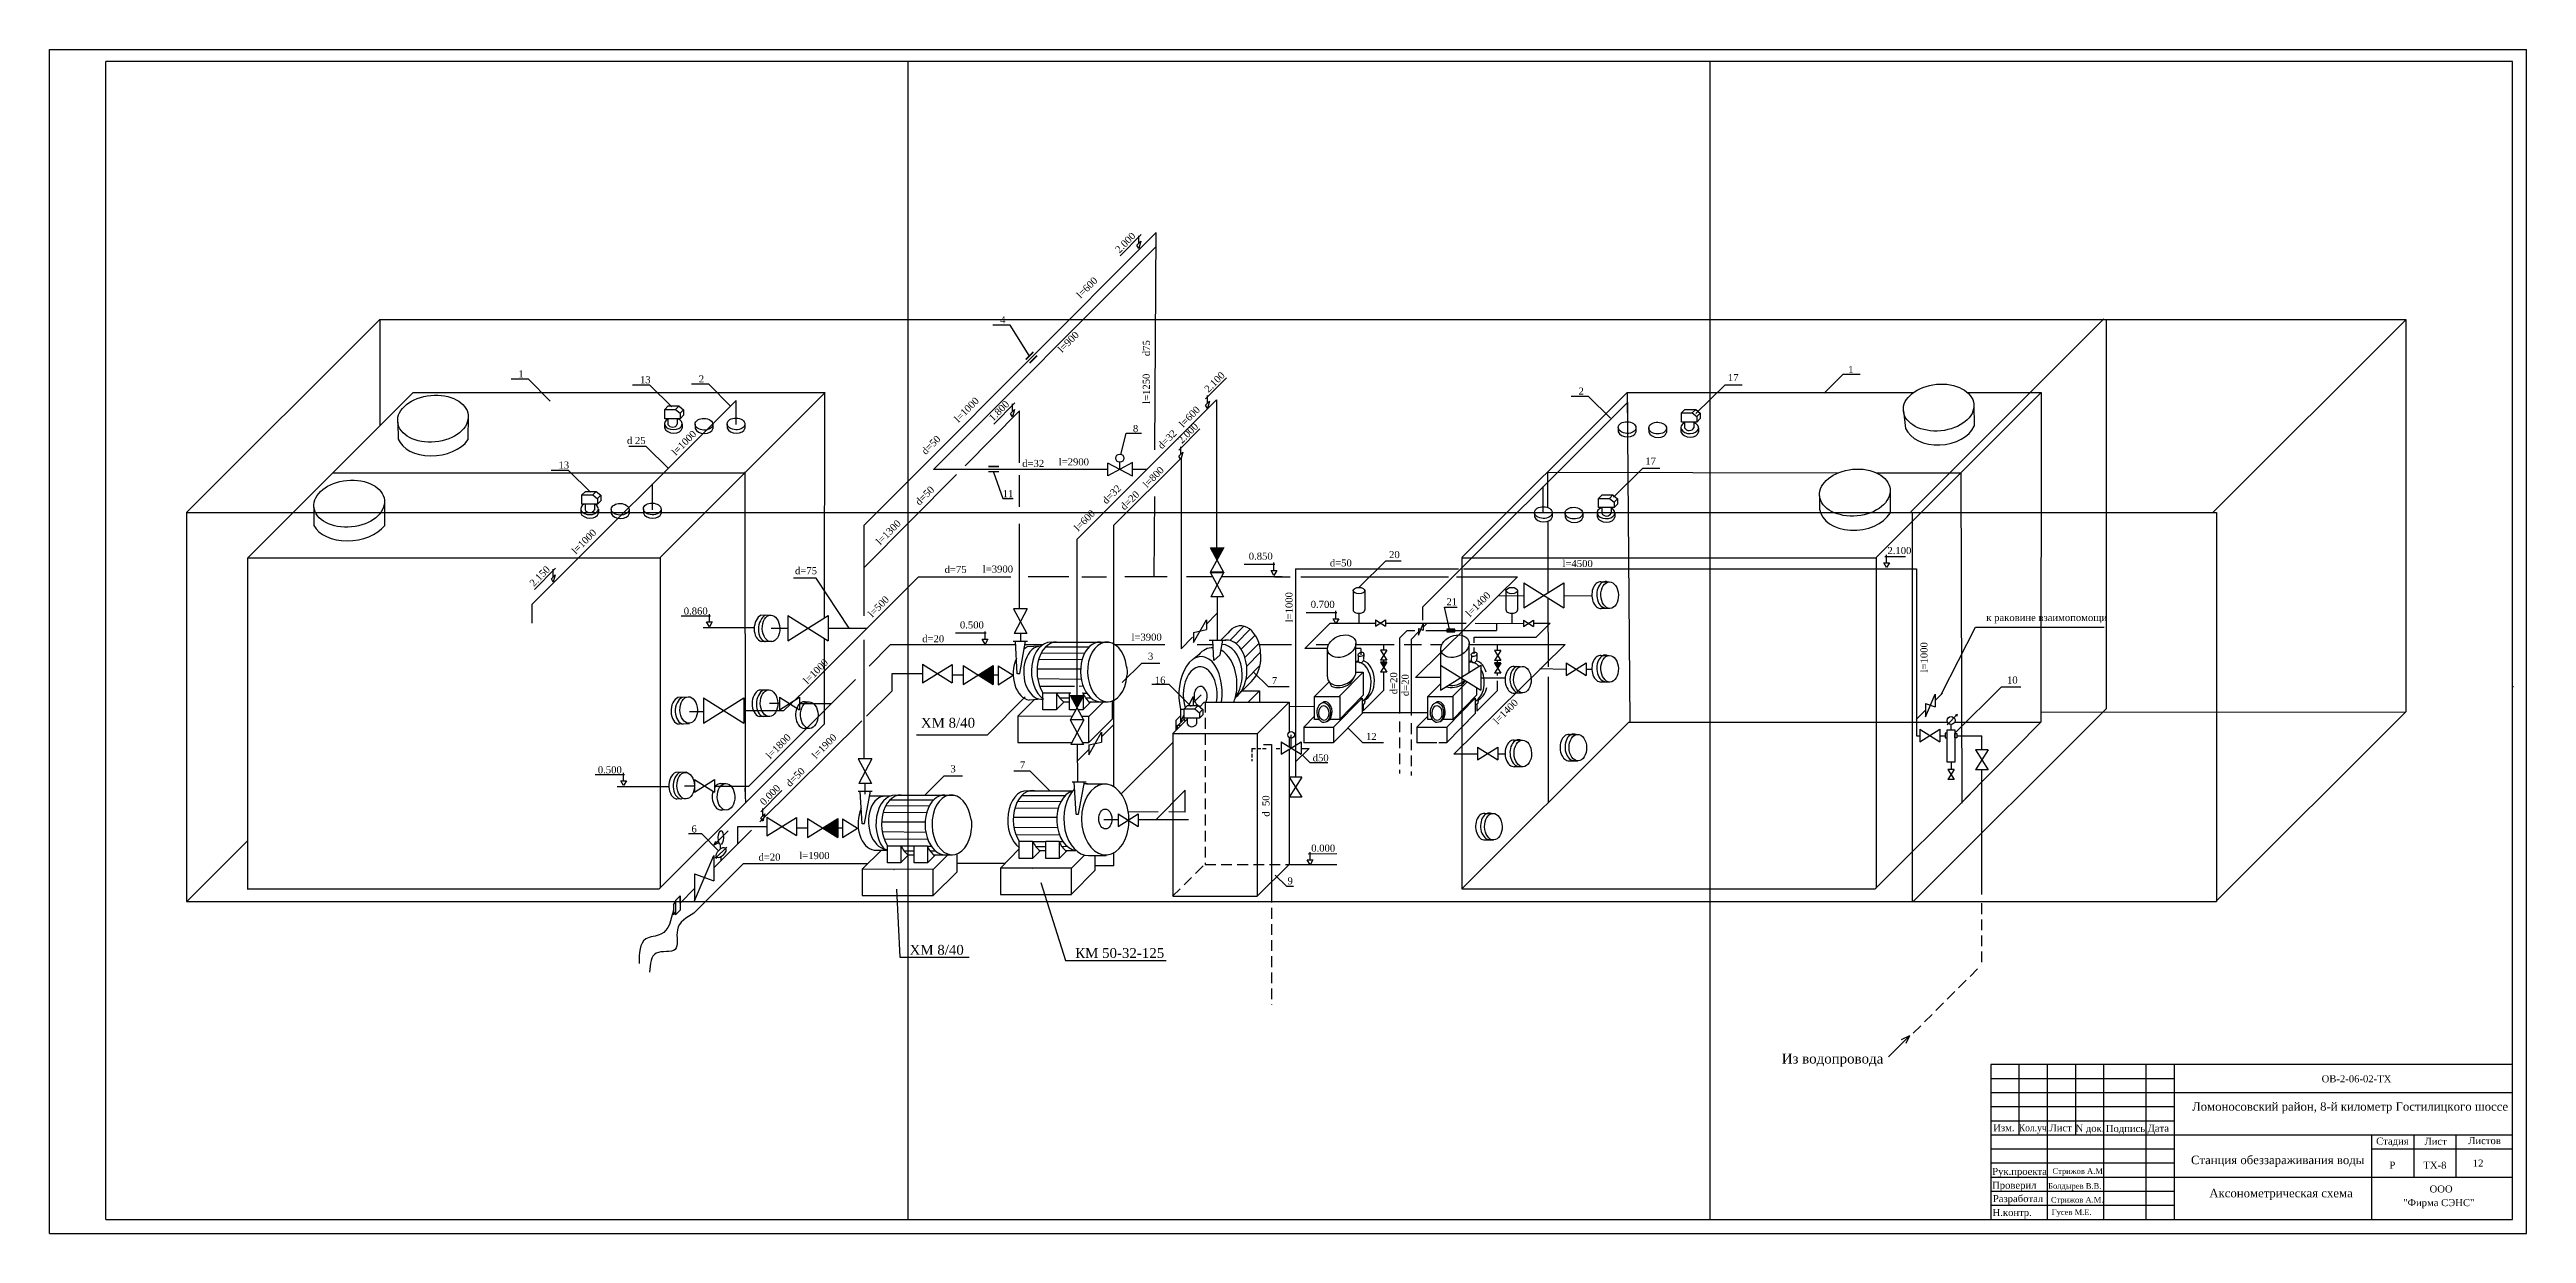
# Model space of a CAD drawing. Header units: millimetres. Extents: x 158645 to 1043550, y -60647 to 236438.
# Drawn here: x 478839 to 566689, y 86887 to 128887 of the extents above; entities that cross this region are included whole.
import ezdxf

# ---------------------------------------------------------------- set-up
doc = ezdxf.new("R2010")
doc.units = ezdxf.units.MM
doc.linetypes.add('DASHED', pattern=[19.05, 12.7, -6.35])
doc.layers.add('опорудование', color=7, linetype='Continuous')
doc.styles.add('CН', font='TIMES.TTF')
doc.styles.add('СН с наклоном', font='TIMES.TTF', dxfattribs={"oblique": 15})
doc.dimstyles.new('СИС', dxfattribs={"dimscale": 0, "dimtxt": 100, "dimasz": 150, "dimexe": 100, "dimexo": 0.625, "dimgap": 100, "dimtad": 1, "dimdsep": 46, "dimtxsty": 'CН', "dimblk": 'OBLIQUE', "dimcen": 2.5, "dimclrd": 3, "dimclre": 3, "dimclrt": 7, "dimadec": 0, "dimazin": 0, "dimtm": 1e-09, "dimtfac": 1, "dimtmove": 0, "dimatfit": 3, "dimldrblk": 'NONE', "dimfxl": 0, "dimtolj": 1, "dimtzin": 0, "dimarcsym": 0})

msp = doc.modelspace()

# ---------------------------------------------------------------- texts
at = {"layer": 'опорудование', "color": 7, "ltscale": 80, "style": 'CН'}
for s, rotation, p in [('2.000', 45.35493435, (516786.021, 121647.682)), ('l=600', 45.35493435, (515412.457, 120039.394)), ('l=900', 45.35493435, (514750.031, 118111.951)), ('d75', 90.41991294, (517868.811, 118009.809)), ('l=1250', 90.41991294, (517868.811, 116316.274)), ('2.100', 45.35493435, (519949.816, 116703.512)), ('l=1000', 45.35493435, (511074.693, 115639.879)), ('1.800', 45.35493435, (512304.998, 115678.32)), ('l=600', 45.35493435, (519045.76, 115457.188)), ('l=1000', 45.35493435, (501051.48, 114463.437)), ('d=50', 44.97399577, (509915.001, 114495.304)), ('d=32', 44.97399577, (518291.608, 114696.323)), ('2.000', 45.35493435, (519005.309, 114888.439)), ('d=50', 44.97399577, (509690.258, 112699.097)), ('d=32', 44.97399577, (516321.113, 112743.246)), ('l=800', 45.35493435, (517767.1, 113315.721)), ('l=600', 45.35493435, (515323.032, 111778.272)), ('d=20', 44.97399577, (516965.295, 112528.722)), ('l=1000', 45.35493435, (497505.027, 110963.185)), ('l=1300', 45.35493435, (508303.284, 111290.245)), ('2.150', 45.35493435, (496016.74, 109815.563)), ('l=500', 45.35493435, (508018.362, 108724.434)), ('l=1000', 90.41991294, (522929.542, 108567.843)), ('l=1400', 45.35493435, (529218.721, 108738.459)), ('l=1000', 45.35493435, (505722.636, 106356.263)), ('l=1000', 90.41991294, (545451, 106791.072)), ('d=20', 90.41991294, (526641.058, 106017.316)), ('d=20', 90.41991294, (527050.803, 105949.091)), ('l=1400', 45.35493435, (530193.991, 104929.6)), ('l=1800', 45.35493435, (504400.284, 103699.286)), ('l=1900', 45.35493435, (506027.503, 103699.286)), ('0.000', 45.35493435, (504184.72, 102058.326)), ('d=50', 44.97399577, (505099.468, 102713.951)), ('d  50', 90.41991294, (522109.066, 101673.565))]:
    msp.add_text(s, height=250, rotation=rotation, dxfattribs=at).set_placement(p)
for s, height, p in [('4', 250, (512556.228, 119176.302)), ('1', 250, (495469.113, 117256.799)), ('13', 250, (499779.246, 117048.697)), ('2', 250, (501866.655, 117077.271)), ('2', 250, (533069.039, 116645.723)), ('17', 250, (538364.335, 117123.917)), ('1', 250, (542633.314, 117408.801)), ('d 25', 250, (499319.455, 114891.957)), ('8', 250, (517264.834, 115314.947)), ('13', 250, (496891.131, 114020.747)), ('d=32', 250, (513336.601, 114080.049)), ('l=2900', 250, (514632.705, 114135.329)), ('17', 250, (535439.006, 114163.416)), ('11', 250, (512642.935, 113006.806)), ('0.850', 250, (521371.849, 110788.907)), ('d=50', 250, (524247.81, 110550.709)), ('20', 250, (526349.004, 110844.203)), ('l=4500', 250, (532500.596, 110527.851)), ('2.100', 250, (544024.87, 110988.881)), ('d=75', 250, (505279.618, 110274.341)), ('d=75', 250, (510585.667, 110317.532)), ('l=3900', 250, (511939.202, 110331.689)), ('0.860', 250, (501332.826, 108843.127)), ('0.700', 250, (523570.301, 109080.771)), ('21', 250, (528382.443, 109173.499)), ('d=20', 250, (509789.759, 107859.612)), ('0.500', 250, (511127.757, 108351.489)), ('l=3900', 250, (517212.904, 107917.724)), ('к раковине взаимопомощи', 250, (547531.298, 108611.912)), ('3', 250, (517797.064, 107239.261)), ('16', 250, (518040.932, 106390.661)), ('7', 250, (522190.936, 106376.561)), ('10', 250, (548265.038, 106396.591)), ('ХМ 8/40 ', 350, (509742.266, 104828.807)), ('12', 250, (525529.861, 104394.456)), ('d50', 250, (523639.385, 103636.157)), ('0.500', 250, (498285.913, 103211.374)), ('3', 250, (510789.879, 103247.673)), ('7', 250, (513255.602, 103384.568)), ('6', 250, (501606.762, 101111.224)), ('d=20', 250, (503983.172, 100113.457)), ('l=1900', 250, (505431.676, 100167.129)), ('0.000', 250, (523588.139, 100431.959)), ('9', 250, (522747.218, 99270.376)), ('ХМ 8/40 ', 350, (509341.686, 96774.205)), ('КМ 50-32-125 ', 350, (515216.083, 96661.429)), ('Из водопровода', 350, (540277.182, 92915.738))]:
    msp.add_text(s, height=height, dxfattribs=at).set_placement(p)
at = {"layer": 'опорудование'}
for s, height, style, p in [('ОВ-2-06-02-ТХ', 250, 'CН', (559423.671, 92249.812)), ('Ломоносовский район, 8-й километр Гостилицкого шоссе', 300, 'СН с наклоном', (554827.803, 91240.74)), ('Изм.', 250, 'CН', (547777.837, 90513.114)), ('Лист', 250, 'CН', (549772.577, 90510.794)), ('N док.', 250, 'CН', (550695.314, 90494.442)), ('Подпись', 250, 'CН', (551768.412, 90487.457)), ('Дата', 250, 'CН', (553251.685, 90497.532)), ('Cтанция обеззараживания воды', 300, 'CН', (554791.042, 89346.391)), ('Стадия', 250, 'CН', (561358.148, 90040.026)), ('Лист', 250, 'CН', (563072.469, 90032.447)), ('Листов', 250, 'CН', (564623.556, 90056.128)), ('Рук.проекта', 250, 'CН', (547739.822, 88965.209)), ('Стрижов А.М.', 200, 'CН', (549878.29, 89001.656)), ('Р', 250, 'CН', (561828.828, 89185.189)), ('ТХ-8', 250, 'CН', (563034.164, 89185.189)), ('12', 250, 'CН', (564784.853, 89259.078)), ('Проверил', 250, 'CН', (547735.548, 88473.251)), ('Разработал', 250, 'CН', (547762.902, 87999.509)), ('Болдырев В.В.', 200, 'CН', (549723.283, 88473.251)), ('Стрижов А.М.', 200, 'CН', (549823.582, 87981.288)), ('Аксонометрическая схема', 300, 'CН', (555440.411, 88168.567)), ('"Фирма СЭНС"', 250, 'CН', (562318.819, 87856.239)), ('ООО', 250, 'CН', (563252.861, 88341.331)), ('Н.контр.', 250, 'CН', (547753.784, 87507.546)), ('Гусев М.Е.', 200, 'CН', (549850.936, 87543.987))]:
    msp.add_text(s, height=height, dxfattribs=dict(at, style=style)).set_placement(p)
at = {"layer": 'опорудование', "style": 'CН', "width": 0.9}
msp.add_text('Кол.уч.', height=250, dxfattribs=at).set_placement((548682.348, 90513.114))

# ---------------------------------------------------------------- blocks, each defined once
blk = doc.blocks.new('_None')
blk = doc.blocks.new('_Oblique')
at = {"color": 0, "lineweight": -2}
blk.add_line((-0.5, -0.5), (0.5, 0.5), dxfattribs=at)

# ---------------------------------------------------------------- hatches: boundary and pattern name
at = {"layer": 'опорудование', "ltscale": 80}
for color, points in [(7, [(513751.603, 118137.24), (513713.991, 118175.23), (513444.891, 117908.81), (513482.503, 117870.82)]), (7, [(513883.328, 118009.753), (513845.717, 118047.742), (513576.616, 117781.322), (513614.228, 117743.332)]), (7, [(512131.973, 114124.534), (512131.728, 114071.075), (512510.399, 114069.345), (512510.644, 114122.803)]), (7, [(512135.049, 113941.244), (512134.804, 113887.786), (512513.475, 113886.055), (512513.72, 113939.513)]), (7, [(520485.466, 111224.063), (520003.376, 111224.063), (520242.974, 110779.168)]), (7, [(511773.904, 106699.715), (512309.404, 106364.393), (512309.404, 107035.037)]), (40, [(526271.827, 107150.785), (526048.279, 107150.785), (526160.053, 106972.285)]), (40, [(530308.025, 107136.071), (530084.477, 107136.071), (530196.251, 106957.571)]), (7, [(515517.465, 105984.819), (515035.375, 105984.819), (515274.973, 105539.924)]), (7, [(506258.096, 101273.107), (506793.596, 100937.785), (506793.596, 101608.429)])]:
    msp.add_hatch(color=color, dxfattribs=at).paths.add_polyline_path(points)
h = msp.add_hatch(color=7, dxfattribs=at)
h.paths.add_polyline_path([(528396.283, 108322.395), (528396.283, 108300.398), (528679.247, 108300.398), (528679.247, 108322.395)])
h.paths.add_polyline_path([(528393.125, 108250.145), (528393.125, 108228.149), (528676.09, 108228.149), (528676.09, 108250.145)])
h = msp.add_hatch(color=7, dxfattribs=at)
h.paths.add_polyline_path([(511918.295, 106790.13), (511773.904, 106699.715), (512309.404, 106364.393), (512309.404, 106790.13)])
h.paths.add_polyline_path([(512309.404, 106790.13), (512309.404, 107035.037), (511918.295, 106790.13)])
h = msp.add_hatch(color=7, dxfattribs=at)
h.paths.add_polyline_path([(506402.487, 101363.522), (506258.096, 101273.107), (506793.596, 100937.785), (506793.596, 101363.522)])
h.paths.add_polyline_path([(506793.596, 101363.522), (506793.596, 101608.429), (506402.487, 101363.522)])

# ---------------------------------------------------------------- linework, layer by layer
at = {"layer": 'Defpoints', "color": 2}
for p, q in [((509289.262, 87387.163), (509289.262, 128461.57)), ((509289.262, 87387.163), (509289.262, 128461.57)), ((537739.262, 87387.163), (537739.262, 128461.57)), ((537739.262, 87387.163), (537739.262, 128461.57))]:
    msp.add_line(p, q, dxfattribs=at)
at = {"layer": 'опорудование'}
for p, q in [((478839.262, 128887.163), (566689.262, 128887.163)), ((478839.262, 86887.163), (478839.262, 128887.163)), ((566189.262, 128461.57), (480839.262, 128461.57)), ((480839.262, 87387.163), (480839.262, 128461.57)), ((480839.262, 87387.163), (480839.262, 128461.57)), ((566189.262, 87387.163), (566189.262, 128461.57)), ((566689.262, 86887.163), (566689.262, 128887.163)), ((547689.262, 92887.163), (547689.262, 87387.163)), ((566189.262, 92887.163), (547689.262, 92887.163)), ((547689.262, 92387.163), (554189.262, 92387.163)), ((548689.262, 92887.163), (548689.262, 90387.163)), ((549689.262, 92887.163), (549689.262, 87387.163)), ((550689.262, 92887.163), (550689.262, 90387.163)), ((551689.262, 92887.163), (551689.262, 87387.163)), ((553189.262, 92887.163), (553189.262, 87387.163)), ((554189.262, 92887.163), (554189.262, 87387.163)), ((547689.262, 91887.163), (566189.262, 91887.163)), ((547689.262, 91387.163), (554189.262, 91387.163)), ((547689.262, 90887.163), (554189.262, 90887.163)), ((547689.262, 90387.163), (566189.262, 90387.163)), ((547689.262, 89887.163), (554189.262, 89887.163)), ((561189.262, 90387.163), (561189.262, 87387.163)), ((561189.262, 89887.163), (566189.262, 89887.163)), ((562689.262, 90387.163), (562689.262, 88887.163)), ((564189.262, 90387.163), (564189.262, 88887.163)), ((547689.262, 89387.163), (554189.262, 89387.163)), ((547689.262, 88887.163), (566189.262, 88887.163)), ((547689.262, 88387.163), (554189.262, 88387.163)), ((547689.262, 87887.163), (554189.262, 87887.163)), ((480839.262, 87387.163), (566189.262, 87387.163)), ((478839.262, 86887.163), (566689.262, 86887.163))]:
    msp.add_line(p, q, dxfattribs=at)
at = {"layer": 'опорудование', "color": 1, "ltscale": 80}
for p, q in [((513470.066, 117762.405), (518083.437, 122398.952)), ((518044.502, 114686.741), (518083.437, 122398.952)), ((509905.858, 114193.499), (513491.825, 117785.017)), ((503187.978, 116436.583), (495943.123, 109199.209)), ((503187.978, 115590.822), (503187.978, 116436.583)), ((511311.875, 114121.124), (513244.017, 116069.137)), ((513244.017, 114222.995), (513244.017, 116069.137)), ((534817.699, 116375.296), (527539.586, 109104.698)), ((534817.699, 115447.135), (534817.699, 116375.296)), ((500223.215, 112554.105), (500223.215, 113474.881)), ((507728.21, 112012.48), (509905.858, 114193.499)), ((507734.728, 110514.596), (511002.081, 113808.786)), ((513244.017, 112664.128), (513244.017, 113787.788)), ((531819.678, 112459.594), (531819.678, 113380.371)), ((518021.799, 110189.899), (518036.158, 113033.988)), ((507728.21, 108799.431), (507728.21, 112012.48)), ((513244.017, 109041.424), (513244.017, 112064.808)), ((505554.371, 106082.56), (509663.422, 110186.524)), ((509663.422, 110186.524), (512934.514, 110186.524)), ((509666.39, 110186.524), (510053.32, 110186.524)), ((513543.181, 110187.85), (514991.512, 110187.85)), ((515454.867, 110180.849), (516325.383, 110180.849)), ((516976.422, 110187.85), (518483.466, 110187.85)), ((519161.927, 110187.85), (520088.822, 110187.85)), ((520405.897, 110187.85), (521180.682, 110187.85)), ((520763.181, 110187.85), (522556.475, 110187.85)), ((522290.226, 110186.524), (522845.628, 110186.524)), ((523032.594, 110462.155), (528806.666, 110462.155)), ((523032.594, 110462.155), (523032.594, 103075.1)), ((523224.385, 110186.524), (528453.479, 110186.524)), ((528744.004, 110186.524), (530899.16, 110186.524)), ((528991.964, 110462.155), (545050.837, 110462.155)), ((530228.275, 109522.305), (530899.16, 110186.524)), ((545050.837, 110462.155), (545050.837, 104545.616)), ((495943.123, 109199.209), (495943.123, 108536.954)), ((527539.586, 109104.698), (527539.094, 108646.451)), ((529140.248, 108445.09), (530276.692, 109569.132)), ((530228.275, 109522.305), (531130.331, 109512.988)), ((532552.967, 109522.997), (533539.856, 109503.206)), ((504436.488, 108358.434), (505027.051, 108358.434)), ((505739.945, 108358.434), (505742.157, 108358.434)), ((506455.051, 108358.434), (507836.77, 108358.434)), ((513276.123, 108170.026), (513271.274, 107896.276)), ((527281.556, 106604.866), (529140.248, 108445.09)), ((529300.592, 108603.84), (529300.592, 108603.84)), ((507728.21, 103737.675), (507728.21, 107949.62)), ((507906.748, 107017.81), (508671.369, 107781.616)), ((508671.369, 107781.616), (513102.65, 107781.616)), ((513438.08, 107781.616), (514075.497, 107781.616)), ((516588.487, 107781.616), (518393.292, 107781.616)), ((519545.514, 107781.616), (520100.778, 107781.616)), ((521745.141, 107781.616), (522886.676, 107781.616)), ((523768.058, 107781.616), (524207.173, 107781.616)), ((525172.661, 107781.616), (526525.19, 107781.616)), ((526886.79, 107781.616), (527496.962, 107781.616)), ((527813.366, 107781.616), (528223.912, 107781.616)), ((528647.012, 103894.082), (532590.057, 107781.616)), ((529189.399, 107781.616), (532590.057, 107781.616)), ((503627.807, 102743.43), (507426.998, 106538.571)), ((508725.488, 106136.887), (508725.488, 106750.246)), ((508725.488, 106750.246), (509798.263, 106750.246)), ((510852.228, 106699.715), (511240.793, 106699.715)), ((512309.404, 106699.715), (512480.116, 106699.715)), ((528174.608, 106604.866), (527281.556, 106604.866)), ((529602.09, 106600.272), (530459.136, 106600.272)), ((532631.164, 106899.648), (531698.01, 106916.033)), ((533002.414, 106898.892), (532974.007, 106898.95)), ((533541.406, 106897.795), (533345.164, 106898.194)), ((503489.491, 105440.995), (504888.223, 105440.995)), ((504724.731, 105683.848), (504376.622, 105683.848)), ((504888.223, 105440.995), (505562.684, 106089.411)), ((506560.957, 105672.096), (505433.612, 105671.302)), ((507818.135, 105238.504), (508725.488, 106136.887)), ((501536.304, 105398.962), (502037.169, 105398.962)), ((504026.559, 101484.417), (507651.847, 105073.861)), ((545050.837, 104545.616), (545174.475, 104545.616)), ((545174.475, 104773.109), (545174.475, 104326.012)), ((545174.475, 104326.012), (545888.475, 104773.109)), ((545174.475, 104773.109), (545888.475, 104326.012)), ((545888.475, 104773.109), (545888.475, 104326.012)), ((545891.912, 104545.616), (546072.895, 104545.616)), ((546140.749, 104931.959), (546502.686, 105293.528)), ((546146.415, 104545.616), (546146.692, 104545.616)), ((546146.415, 104545.616), (546146.692, 104545.616)), ((546282.152, 104762.48), (546282.152, 104943.264)), ((546416.949, 104545.616), (546417.861, 104545.616)), ((546502.686, 105293.528), (546423.527, 105259.626)), ((546497.048, 105293.528), (546480.077, 105225.725)), ((546491.382, 104545.616), (547372.8, 104545.616)), ((547372.8, 104056.81), (547372.8, 104545.616)), ((521892.852, 104238.613), (522178.636, 104238.613)), ((522178.636, 104238.613), (522178.636, 99004.914)), ((523510.014, 104089.619), (523044.834, 103624.917)), ((523243.368, 104089.619), (523510.014, 104089.619)), ((529490.142, 103894.082), (528647.012, 103894.082)), ((529879.472, 103894.082), (529814.812, 103894.082)), ((530462.997, 103894.082), (530204.142, 103894.082)), ((547149.312, 104044.494), (547596.409, 103330.494)), ((547596.409, 104044.494), (547149.312, 103330.494)), ((547596.409, 104044.494), (547149.312, 104044.494)), ((507760.315, 102854.336), (507755.466, 102469.668)), ((546395.878, 103349.994), (546172.329, 103349.994)), ((546395.878, 103349.994), (546172.329, 102992.994)), ((546172.329, 103349.994), (546395.878, 102992.994)), ((546395.878, 102992.994), (546172.329, 102992.994)), ((546284.28, 103598.256), (546284.28, 103344.423)), ((547596.409, 103330.494), (547149.312, 103330.494)), ((547361.219, 103319.569), (547361.219, 98906.541)), ((501711.37, 102756.258), (501363.261, 102756.258)), ((503627.807, 102743.43), (502420.251, 102743.713)), ((502635.554, 100094.192), (503734.84, 101192.862)), ((503248.856, 101323.638), (504282.455, 101323.638)), ((503248.856, 100716.95), (503248.856, 101323.638)), ((505336.421, 101273.107), (505724.985, 101273.107)), ((506793.596, 101273.107), (506964.308, 101273.107)), ((502395.256, 99854.349), (502714.509, 100173.273)), ((500965.143, 98559.379), (501045.505, 98639.658)), ((500965.143, 98559.379), (500965.807, 98195.502)), ((501045.505, 98701.659), (501211.377, 98867.359)), ((501045.505, 98701.659), (501045.505, 98187.909)), ((501211.377, 98608.902), (501712.414, 99126.833)), ((501211.377, 98608.902), (501211.377, 98868.323)), ((501211.377, 98867.359), (501211.377, 98353.609)), ((500965.807, 98195.502), (501045.504, 98275.117)), ((501043.887, 98186.293), (501211.377, 98353.609))]:
    msp.add_line(p, q, dxfattribs=at)
at = {"layer": 'опорудование', "color": 7, "ltscale": 80}
for p, q in [((516814.207, 121566.257), (517558.533, 122319.862)), ((517476.314, 122002.65), (517476.314, 122283.006)), ((517547.756, 122087.823), (517408.505, 121947.067)), ((517476.314, 121829.826), (517408.505, 121947.067)), ((517547.756, 122087.823), (517476.314, 121829.826)), ((519832.982, 116491.706), (520577.308, 117245.312)), ((485858.381, 110847.036), (491736.357, 116718.943)), ((491734.766, 116717.353), (506348.896, 116717.353)), ((491736.357, 116721.776), (491736.356, 116717.353)), ((500484.512, 110859.024), (506348.896, 116717.353)), ((500662.152, 116119.227), (500785.417, 116242.873)), ((500782.715, 116240.174), (500785.417, 116242.873)), ((501043.188, 116119.227), (501167.206, 116242.873)), ((501043.188, 116119.227), (501209.135, 115986.345)), ((501165.437, 116237.949), (501329.697, 116106.417)), ((501208.811, 115988.268), (501328.245, 116107.579)), ((506319.802, 116704.215), (506315.732, 108718.983)), ((512333.184, 115596.895), (513077.51, 116350.5)), ((513066.732, 116118.461), (512927.482, 115977.705)), ((512995.291, 115860.464), (512927.482, 115977.705)), ((512995.291, 116033.288), (512995.291, 116313.644)), ((513066.732, 116118.461), (512995.291, 115860.464)), ((519976.521, 116413.869), (519837.271, 116273.112)), ((519905.079, 116155.872), (519837.271, 116273.112)), ((519905.079, 116328.696), (519905.079, 116609.052)), ((519976.521, 116413.869), (519905.079, 116155.872)), ((528930.478, 110862.579), (534791.303, 116717.353)), ((534791.099, 116717.835), (534884.325, 105029.756)), ((534791.303, 116717.353), (544942.765, 116717.353)), ((536720.937, 115999.064), (536844.202, 116122.709)), ((536841.499, 116120.01), (536844.202, 116122.709)), ((537101.972, 115999.064), (537225.99, 116122.709)), ((537101.972, 115999.064), (537267.919, 115866.181)), ((537224.221, 116117.785), (537388.482, 115986.253)), ((537267.595, 115868.105), (537387.03, 115987.416)), ((543618.095, 110859.024), (549482.479, 116717.353)), ((544590.824, 116065.26), (544669.216, 115437.479)), ((546870.069, 116717.353), (549482.479, 116717.353)), ((547091.606, 116307.913), (547099.784, 115522.931)), ((549482.234, 116717.503), (549469.668, 105029.849)), ((491188.798, 115672.05), (491205.718, 115068.626)), ((493689.58, 115914.703), (493676.701, 115038.57)), ((500648.966, 115619.213), (500648.966, 115461.049)), ((500771.991, 115791.371), (500771.991, 115589.162)), ((501105.211, 115791.371), (501105.211, 115592.264)), ((501208.886, 115791.006), (501329.697, 115914.652)), ((501276.861, 115601.941), (501277.581, 115452.157)), ((501734.82, 115601.284), (501734.82, 115443.12)), ((502362.714, 115584.012), (502363.435, 115434.228)), ((502871.37, 115613.689), (502871.37, 115455.525)), ((503499.265, 115596.417), (503499.985, 115446.633)), ((518888.475, 114676.634), (519632.801, 115430.239)), ((534476.16, 115484.236), (534476.16, 115326.072)), ((535104.055, 115466.965), (535104.775, 115317.181)), ((535562.014, 115466.307), (535562.014, 115308.143)), ((536189.908, 115449.036), (536190.629, 115299.252)), ((536698.564, 115478.712), (536698.564, 115320.548)), ((536830.775, 115671.207), (536830.775, 115468.999)), ((537163.995, 115671.207), (537163.995, 115472.101)), ((537267.67, 115670.843), (537388.482, 115794.488)), ((537326.459, 115461.441), (537327.179, 115311.657)), ((517243.634, 114239.361), (516369.117, 113765.354)), ((516369.117, 113765.354), (516369.117, 114214.041)), ((517243.634, 113757.271), (516369.117, 114214.041)), ((516799.56, 113996.688), (516799.56, 114245.754)), ((517243.634, 113757.271), (517243.634, 114239.361)), ((519032.014, 114598.797), (518892.764, 114458.04)), ((518960.572, 114340.799), (518892.764, 114458.04)), ((518960.572, 114513.624), (518960.572, 114793.979)), ((519032.014, 114598.797), (518960.572, 114340.799)), ((488883.829, 113872.644), (503516.919, 113872.644)), ((503499.143, 113909.3), (503508.644, 102422.977)), ((531971.148, 113892.964), (531973.945, 112637.873)), ((531971.148, 113892.964), (542281.912, 113872.644)), ((543632.149, 113872.644), (546632.808, 113872.644)), ((546632.808, 113872.644), (546659.197, 102150.99)), ((488218.369, 112656.043), (488218.985, 112001.364)), ((490719.151, 112898.697), (490714.65, 111994.677)), ((497678.537, 112603.206), (497678.537, 112445.042)), ((497721.854, 113085.721), (497845.118, 113209.367)), ((497831.692, 112757.865), (497831.692, 112554.702)), ((497842.416, 113206.668), (497845.118, 113209.367)), ((498102.889, 113085.721), (498226.907, 113209.367)), ((498102.889, 113085.721), (498268.836, 112952.839)), ((498164.912, 112757.865), (498164.912, 112548.103)), ((498225.138, 113204.443), (498389.399, 113072.911)), ((498268.512, 112954.762), (498387.946, 113074.073)), ((498268.587, 112757.5), (498389.399, 112881.146)), ((498306.431, 112585.935), (498307.152, 112436.15)), ((498764.391, 112585.277), (498764.391, 112427.113)), ((499392.285, 112568.006), (499393.006, 112418.221)), ((499900.941, 112597.682), (499900.941, 112439.518)), ((500528.835, 112580.411), (500529.556, 112430.627)), ((531505.731, 112468.23), (531505.731, 112310.066)), ((532133.625, 112450.958), (532134.346, 112301.174)), ((532591.585, 112450.301), (532591.585, 112292.137)), ((533728.135, 112462.706), (533728.135, 112304.542)), ((533780.638, 112965.558), (533903.903, 113089.203)), ((533890.477, 112637.701), (533890.477, 112434.539)), ((533901.201, 113086.504), (533903.903, 113089.203)), ((534161.674, 112965.558), (534285.691, 113089.203)), ((534161.674, 112965.558), (534327.62, 112832.676)), ((534223.696, 112637.701), (534223.696, 112427.939)), ((534283.922, 113084.279), (534448.183, 112952.747)), ((534327.296, 112834.599), (534446.731, 112953.91)), ((534327.371, 112637.337), (534448.183, 112760.982)), ((541620.395, 113049.253), (541620.395, 112575.961)), ((544121.177, 113291.907), (544116.136, 112444.575)), ((531975.035, 112148.78), (531980.689, 109611.742)), ((533219.479, 112433.029), (533220.2, 112283.245)), ((534356.029, 112445.434), (534356.75, 112295.65)), ((485858.381, 110859.024), (485858.381, 99135.182)), ((485858.381, 110859.024), (500491.471, 110859.024)), ((500491.471, 110859.024), (500491.471, 99135.182)), ((520485.466, 111224.063), (520000.468, 110334.247)), ((520003.376, 111224.063), (520486.877, 110326.28)), ((528927.702, 110859.024), (528927.702, 99110.417)), ((528927.702, 110859.024), (543625.054, 110859.024)), ((543625.054, 110859.024), (543625.054, 99135.182)), ((543927.28, 110904.779), (544669.276, 110904.779)), ((543992.649, 110682.025), (543992.649, 110962.38)), ((496044.926, 109734.138), (496789.252, 110487.743)), ((496778.475, 110255.704), (496639.224, 110114.947)), ((496707.033, 109997.707), (496639.224, 110114.947)), ((496707.033, 110170.531), (496707.033, 110450.887)), ((496778.475, 110255.704), (496707.033, 109997.707)), ((520486.877, 110342.89), (520004.787, 110342.89)), ((520004.787, 110342.89), (520478.793, 109468.374)), ((520486.877, 110326.28), (520004.787, 110326.28)), ((520486.877, 110342.89), (520030.106, 109468.374)), ((521214.968, 110626.183), (522302.489, 110626.183)), ((522266.044, 110230.605), (522166.087, 110403.429)), ((522166.087, 110403.429), (522366.001, 110403.429)), ((522266.044, 110403.429), (522266.044, 110683.785)), ((522366.001, 110403.429), (522266.044, 110230.605)), ((531124.967, 109970.094), (531124.967, 109075.901)), ((531124.967, 109075.901), (532552.967, 109970.094)), ((531124.967, 109970.094), (532552.967, 109075.901)), ((532552.967, 109970.094), (532552.967, 109075.901)), ((533855.815, 110000.942), (534146.789, 110000.942)), ((543892.692, 110682.025), (544092.605, 110682.025)), ((543992.649, 110509.2), (543892.692, 110682.025)), ((544092.605, 110682.025), (543992.649, 110509.2)), ((513026.46, 109044.542), (513500.467, 108170.026)), ((513508.55, 109044.542), (513026.46, 109044.542)), ((513508.55, 109044.542), (513051.78, 108170.026)), ((520478.793, 109468.374), (520030.106, 109468.374)), ((524464.496, 108695.293), (524464.496, 108975.649)), ((525074.825, 109693.018), (525074.825, 109000.426)), ((525484.725, 109693.018), (525484.725, 109000.426)), ((530496.037, 109693.018), (530496.037, 109000.426)), ((530905.936, 109693.018), (530905.936, 109000.426)), ((531981.085, 109434.005), (531986.544, 106984.358)), ((533860.509, 109067.976), (534170.254, 109067.976)), ((501241.332, 108801.737), (502281.023, 108801.737)), ((503831.491, 108366.675), (502020.355, 108366.675)), ((502244.578, 108406.158), (502144.621, 108578.983)), ((502144.621, 108578.983), (502344.534, 108578.983)), ((502244.578, 108578.983), (502244.578, 108859.338)), ((502344.534, 108578.983), (502244.578, 108406.158)), ((504432.367, 108814.481), (504069.523, 108816.174)), ((505027.051, 108806.223), (505027.051, 107912.03)), ((505027.051, 108806.223), (506455.051, 107912.03)), ((505027.051, 107912.03), (506455.051, 108806.223)), ((506455.051, 108806.223), (506455.051, 107912.03)), ((510970.876, 108188.765), (512058.397, 108188.765)), ((512021.952, 107966.011), (512021.952, 108246.367)), ((513500.467, 108170.026), (513051.78, 108170.026)), ((519416.808, 107854.312), (519872.25, 108660.099)), ((519416.808, 108205.061), (519872.25, 108309.349)), ((519416.808, 108205.061), (519416.808, 107854.312)), ((519872.25, 108660.099), (519872.25, 108309.349)), ((520379.566, 107932.625), (520797.019, 108349.553)), ((520696.074, 107923.671), (521203.09, 108430.05)), ((520920.754, 107819.553), (521419.615, 108324.334)), ((521093.422, 107608.682), (521598.037, 108115.163)), ((523413.419, 108918.047), (524500.941, 108918.047)), ((524364.539, 108695.293), (524564.452, 108695.293)), ((524464.496, 108522.469), (524364.539, 108695.293)), ((524564.452, 108695.293), (524464.496, 108522.469)), ((525279.775, 108887.358), (525279.775, 108534.087)), ((530700.986, 108887.358), (530700.986, 108534.087)), ((504457.056, 107882.489), (504079.101, 107882.489)), ((506315.365, 107999.5), (506314.485, 106274.164)), ((511921.995, 107966.011), (512121.909, 107966.011)), ((512021.952, 107793.187), (511921.995, 107966.011)), ((512121.909, 107966.011), (512021.952, 107793.187)), ((513018.596, 107896.276), (513523.951, 107896.276)), ((513161.132, 106744.222), (513096.343, 107893.507)), ((513250.205, 106748.19), (513459.161, 107897.577)), ((513472.067, 107671.148), (513407.567, 107613.873)), ((513984.734, 107720.3), (513510.974, 107693.953)), ((513921.987, 107258.424), (515462.704, 107244.869)), ((514009.978, 107478.438), (515560.909, 107490.297)), ((514170.366, 107699.824), (515715.042, 107699.873)), ((514361.1, 107863.969), (516429.375, 107863.969)), ((519377.981, 107246.994), (519617.891, 107437.053)), ((519973.06, 107932.625), (520559.293, 107932.625)), ((520132.5, 107218.922), (520092.422, 107929.856)), ((520132.5, 107218.922), (520360.019, 107410.15)), ((520360.019, 107410.15), (520455.24, 107932.625)), ((521234.135, 107314.772), (521734.341, 107817.992)), ((521291.678, 107001.68), (521793.767, 107503.224)), ((524166.68, 106632.627), (524166.592, 107621.747)), ((525173.701, 106795.226), (525174.885, 107817.979)), ((525251.565, 107388.893), (525247.282, 107202.813)), ((525448.409, 107441.783), (525444.626, 107262.242)), ((528183.382, 107046.468), (528183.33, 107621.747)), ((529190.44, 106795.226), (529191.624, 107817.979)), ((529268.303, 107388.893), (529264.02, 107202.813)), ((529465.147, 107441.783), (529461.365, 107262.242)), ((533855.815, 107390.573), (534146.789, 107390.573)), ((506314.223, 106552.489), (506313.815, 104959.22)), ((509798.263, 107086.087), (510852.228, 106426.109)), ((509798.263, 107086.087), (509798.263, 106415.442)), ((509798.263, 106415.442), (510852.228, 107075.421)), ((510852.228, 107075.421), (510852.228, 106426.109)), ((511238.404, 106364.393), (512309.404, 107035.037)), ((511238.404, 107035.037), (512309.404, 106364.393)), ((511238.404, 107035.037), (511238.404, 106364.393)), ((512309.404, 107035.037), (512309.404, 106364.393)), ((512480.116, 107025.737), (512480.116, 106355.092)), ((512480.116, 107025.737), (513015.616, 106690.414)), ((512480.116, 106355.092), (513015.616, 106690.414)), ((513164.506, 106748.19), (513250.205, 106748.19)), ((513865.002, 106921.209), (515407.541, 106921.209)), ((513884.582, 106569.455), (515431.675, 106555.232)), ((513956.48, 106300.338), (515195.088, 106307.399)), ((515353.419, 106308.302), (515497.834, 106309.125)), ((521089.01, 106092.058), (521465.156, 106466.758)), ((521253.316, 106516.062), (521768.843, 107035.761)), ((524227.829, 106452.688), (523704.557, 105930.491)), ((524227.829, 106452.688), (524290.76, 106311.918)), ((525432.319, 106795.122), (524582.815, 105930.491)), ((525087.286, 106587.124), (524950.649, 106384.237)), ((528174.608, 106382.873), (527721.296, 105930.491)), ((528174.608, 106157.769), (529602.608, 107051.962)), ((528174.608, 107051.962), (529602.608, 106157.769)), ((528174.608, 107051.962), (528174.608, 106157.769)), ((529119.858, 106460.061), (528599.554, 105930.491)), ((529048.531, 106504.724), (528967.387, 106384.237)), ((529602.608, 107051.962), (529602.608, 106157.769)), ((530777.406, 106997.229), (530997.08, 106997.229)), ((531987.314, 106638.893), (531997.264, 102174.294)), ((532631.164, 106684.267), (533345.164, 107131.363)), ((532631.164, 107131.363), (533345.164, 106684.267)), ((532631.164, 107131.363), (532631.164, 106684.267)), ((533345.164, 107131.363), (533345.164, 106684.267)), ((533860.509, 106457.606), (534170.254, 106457.606)), ((501514.155, 105911.216), (501119.165, 105898.042)), ((502037.169, 104993.898), (503465.169, 105888.091)), ((502037.169, 105888.091), (503465.169, 104993.898)), ((502037.169, 105888.091), (502037.169, 104993.898)), ((503465.169, 105888.091), (503465.169, 104993.898)), ((504359.426, 106161.283), (503996.582, 106162.976)), ((504723.391, 105468.032), (505437.391, 105915.129)), ((504723.391, 105915.129), (505437.391, 105468.032)), ((504723.391, 105915.129), (504723.391, 105468.032)), ((505437.391, 105915.129), (505437.391, 105468.032)), ((505594.24, 105746.817), (505778.569, 105746.898)), ((513178.65, 105234.68), (513747.018, 105802.243)), ((514037.595, 105836.647), (513589.056, 105809.537)), ((513747.018, 105802.243), (513764.969, 105820.169)), ((514542.136, 105464.276), (514824.839, 105746.686)), ((514549.472, 106065.39), (515019.357, 106061.835)), ((514662.058, 105884.055), (515019.357, 105886.563)), ((514799.06, 105746.653), (515019.357, 105746.935)), ((515517.465, 105984.819), (515032.468, 105095.003)), ((515035.375, 105984.819), (515518.876, 105087.036)), ((515489.947, 105464.276), (515773.866, 105747.901)), ((515495.866, 106058.23), (515625.448, 106057.25)), ((515580.894, 105890.506), (515770.424, 105891.837)), ((515698.871, 105226.107), (516240.844, 105767.521)), ((515706.441, 105747.815), (516386.149, 105748.685)), ((516541.691, 105140.726), (516541.691, 105778.773)), ((518946.813, 105482.558), (519077.333, 105484.607)), ((518946.813, 105482.558), (518948.648, 105034.701)), ((519077.333, 105493.479), (519200.598, 105617.125)), ((519197.896, 105614.425), (519200.598, 105617.125)), ((519241.783, 105617.125), (519403.772, 105938.977)), ((519403.772, 105938.977), (519404, 105617.125)), ((519458.369, 105493.479), (519582.386, 105617.125)), ((519458.369, 105493.479), (519624.315, 105360.597)), ((519580.617, 105612.2), (519744.878, 105480.668)), ((519623.991, 105362.52), (519743.426, 105481.831)), ((519631.47, 105571.48), (519795.109, 105734.35)), ((519795.109, 105734.35), (522803.211, 105734.35)), ((520882.087, 105885.93), (520895.428, 105899.22)), ((521350.495, 105734.35), (521754.837, 106138.322)), ((521676.48, 104614.123), (522803.211, 105735.563)), ((522803.211, 105734.35), (522803.211, 104671.637)), ((525390.584, 105873.411), (524381.859, 104844.701)), ((525432.319, 105977.651), (524582.815, 105113.02)), ((525494.293, 105825.488), (525492.995, 105763.883)), ((529407.322, 105873.411), (528398.597, 104844.701)), ((529449.057, 105977.651), (528599.554, 105113.02)), ((529511.031, 105825.488), (529509.733, 105763.883)), ((530838.408, 106064.263), (531042.23, 106064.263)), ((545044.355, 105122.107), (545373.202, 105451.068)), ((545373.202, 105209.531), (545714.623, 106013.079)), ((545373.202, 105687.393), (545373.202, 105209.531)), ((545373.202, 105687.393), (545714.623, 105565.982)), ((545547.489, 105625.416), (545551.696, 105629.624)), ((545714.623, 105792.607), (545973.153, 106051.227)), ((545714.623, 106013.079), (545714.623, 105565.982)), ((566231.94, 106282.097), (566189.262, 106282.097)), ((501540.585, 104969.389), (501149.287, 104955.834)), ((503826.535, 102474.508), (506313.815, 104959.22)), ((504384.115, 105229.291), (504006.16, 105229.291)), ((505799.326, 104804.99), (505620.671, 104804.99)), ((514303.721, 105226.107), (514308.861, 105231.242)), ((515518.876, 105103.568), (515036.786, 105103.568)), ((515036.786, 105103.568), (515510.792, 104229.051)), ((515518.876, 105103.568), (515062.105, 104229.051)), ((515698.669, 103865.849), (516154.111, 104671.636)), ((515698.888, 104298.794), (516541.691, 105140.726)), ((516154.111, 104671.636), (516154.111, 104320.886)), ((518675.721, 104620.22), (519187.171, 105129.268)), ((518675.721, 104620.22), (518675.721, 98848.339)), ((518675.721, 104619.545), (521675.721, 104619.545)), ((518834.01, 104885.701), (519080.175, 105131.64)), ((518948.648, 105034.701), (519077.333, 105290.382)), ((519187.171, 105165.622), (519187.171, 104963.414)), ((519520.391, 105165.622), (519520.391, 104966.516)), ((519624.066, 105165.258), (519744.878, 105288.904)), ((521675.721, 104619.545), (521675.721, 98848.339)), ((522873.025, 104109.116), (522873.025, 104577.197)), ((523322.24, 104843.723), (523322.24, 104298.23)), ((525390.584, 105331.116), (524381.859, 104303.332)), ((527338.978, 104843.723), (527338.978, 104298.23)), ((529407.322, 105331.116), (528398.597, 104303.332)), ((528929.536, 99110.417), (534856.313, 105029.756)), ((532728.835, 104592.062), (533019.809, 104592.062)), ((534856.313, 105029.756), (546151.961, 105029.756)), ((546412.343, 105029.756), (549469.668, 105029.849)), ((546776.749, 102307.565), (549467.901, 105029.849)), ((507522.168, 103721.376), (507996.174, 102846.859)), ((508004.257, 103721.376), (507522.168, 103721.376)), ((508004.257, 103721.376), (507547.487, 102846.859)), ((515510.792, 104229.051), (515062.105, 104229.051)), ((515698.669, 104216.598), (516154.111, 104320.886)), ((515698.669, 104216.598), (515698.669, 103865.849)), ((522803.211, 104482.758), (522803.211, 104152.832)), ((522803.211, 104065.4), (522803.211, 99970.534)), ((524381.859, 104298.23), (523322.24, 104298.23)), ((528046.722, 104298.23), (527338.978, 104298.23)), ((528398.597, 104298.23), (528114.755, 104298.23)), ((529490.142, 104137.875), (529490.142, 103690.778)), ((529490.142, 103690.778), (530204.142, 104137.875)), ((529490.142, 104137.875), (530204.142, 103690.778)), ((530204.142, 104137.875), (530204.142, 103690.778)), ((530777.406, 104386.86), (531068.38, 104386.86)), ((498194.419, 103169.983), (499234.11, 103169.983)), ((499097.708, 102947.229), (499297.622, 102947.229)), ((499197.665, 102774.404), (499097.708, 102947.229)), ((499197.665, 102947.229), (499197.665, 103227.585)), ((499297.622, 102947.229), (499197.665, 102774.404)), ((501437.982, 103254.664), (501042.992, 103241.491)), ((501710.03, 102987.539), (502424.03, 102540.442)), ((501710.03, 102540.442), (502424.03, 102987.539)), ((501710.03, 102987.539), (501710.03, 102540.442)), ((502424.03, 102987.539), (502424.03, 102540.442)), ((502640.074, 102848.625), (502824.402, 102848.706)), ((507996.174, 102846.859), (507547.487, 102846.859)), ((515105.47, 102910.965), (515610.825, 102910.965)), ((515248.006, 101758.911), (515183.217, 102908.196)), ((515337.079, 101762.879), (515546.036, 102912.266)), ((515616.18, 102841.169), (516296.973, 102840.331)), ((530782.1, 103453.894), (531091.845, 103453.894)), ((532733.529, 103659.096), (533043.275, 103659.096)), ((500784.578, 102734.921), (498973.442, 102734.921)), ((500458.966, 99110.417), (503826.535, 102474.508)), ((501464.412, 102312.837), (501073.114, 102299.282)), ((502851.819, 101917.505), (502627.549, 101903.95)), ((503499.143, 102679.517), (503518.144, 102166.437)), ((504067.886, 101846.521), (504812.212, 102600.126)), ((504139.983, 101683.511), (504139.983, 101963.866)), ((507514.303, 102573.11), (508019.658, 102573.11)), ((507656.839, 101421.056), (507592.05, 102570.34)), ((507745.912, 101425.024), (507954.869, 102574.411)), ((508648.344, 102396.832), (507916.452, 102396.832)), ((508494.171, 102051.83), (510045.102, 102063.689)), ((508654.558, 102273.216), (510199.235, 102273.265)), ((508845.292, 102437.361), (510913.567, 102437.361)), ((513079.105, 101988.174), (514619.822, 101974.62)), ((513167.096, 102208.188), (514718.027, 102220.047)), ((513327.483, 102429.574), (514872.16, 102429.623)), ((513518.217, 102593.719), (515137.523, 102593.719)), ((543592.549, 99110.417), (546960.117, 102474.508)), ((504211.424, 101768.684), (504072.174, 101627.927)), ((504139.983, 101510.686), (504072.174, 101627.927)), ((504211.424, 101768.684), (504139.983, 101510.686)), ((504282.455, 101659.479), (504282.455, 100988.834)), ((504282.455, 101659.479), (505336.421, 100999.501)), ((504282.455, 100988.834), (505336.421, 101648.813)), ((505336.421, 101648.813), (505336.421, 100999.501)), ((505722.596, 101608.429), (505722.596, 100937.785)), ((505722.596, 101608.429), (506793.596, 100937.785)), ((505722.596, 100937.785), (506793.596, 101608.429)), ((506793.596, 101608.429), (506793.596, 100937.785)), ((506964.308, 101599.129), (507499.808, 101263.806)), ((506964.308, 101599.129), (506964.308, 100928.484)), ((506964.308, 100928.484), (507499.808, 101263.806)), ((507660.214, 101425.024), (507745.912, 101425.024)), ((508349.194, 101494.601), (509891.733, 101494.601)), ((508368.774, 101142.847), (509915.867, 101128.624)), ((508406.179, 101831.816), (509946.896, 101818.261)), ((513022.12, 101650.959), (514564.659, 101650.959)), ((513041.699, 101299.205), (514588.793, 101284.982)), ((513113.598, 101030.088), (514654.951, 101038.876)), ((515251.381, 101762.879), (515337.079, 101762.879)), ((516736.561, 101768.62), (517450.561, 101321.523)), ((516736.561, 101321.523), (517450.561, 101768.62)), ((516736.561, 101768.62), (516736.561, 101321.523)), ((517450.561, 101768.62), (517450.561, 101321.523)), ((529733.219, 101787.64), (530024.193, 101787.64)), ((501712.414, 98687.477), (502395.256, 100294.573)), ((502395.256, 100294.573), (502395.256, 99400.38)), ((507662.842, 99808.072), (508342.102, 100486.371)), ((508084.763, 100486.371), (508533.302, 100486.371)), ((508231.21, 100375.635), (508249.161, 100393.561)), ((508440.672, 100873.73), (509982.026, 100882.517)), ((509026.328, 100037.668), (509309.031, 100320.078)), ((509033.664, 100638.782), (509503.549, 100635.227)), ((509146.25, 100457.447), (509503.549, 100459.955)), ((509283.252, 100320.045), (509503.549, 100320.327)), ((509974.139, 100037.668), (510258.058, 100321.293)), ((509980.059, 100631.622), (510109.64, 100630.642)), ((510065.086, 100463.898), (510254.616, 100465.229)), ((510183.063, 99799.499), (510725.036, 100340.913)), ((510190.633, 100321.207), (510870.341, 100322.077)), ((511025.883, 99714.119), (511025.883, 100352.165)), ((512567.438, 99851.791), (513218.748, 100523.717)), ((513699.253, 100194.026), (513981.956, 100476.437)), ((513706.59, 100795.14), (514176.475, 100791.585)), ((513819.176, 100613.805), (514176.475, 100616.314)), ((513956.177, 100476.404), (514176.475, 100476.686)), ((514647.065, 100194.026), (514930.984, 100477.652)), ((514652.984, 100787.98), (514782.566, 100787)), ((514738.012, 100620.256), (514927.542, 100621.587)), ((514863.559, 100477.565), (515238.221, 100478.045)), ((515087.659, 99843.217), (515548.326, 100303.408)), ((515687.542, 100298.237), (516318.518, 100298.237)), ((515930.302, 99774.608), (515924.738, 100298.737)), ((523483.609, 100360.334), (524495.726, 100362.964)), ((523548.977, 100137.58), (523548.977, 100417.935)), ((529737.913, 100854.673), (530047.658, 100854.673)), ((501712.414, 99643.201), (502395.256, 99400.38)), ((501712.414, 99643.201), (501712.414, 98687.477)), ((502037.405, 99451.49), (502047.553, 99461.627)), ((508787.913, 99799.499), (508793.054, 99804.634)), ((510183.08, 98872.186), (511025.883, 99714.119)), ((513692.509, 99843.217), (513697.65, 99848.353)), ((515082.912, 98928.419), (515930.302, 99774.608)), ((521675.721, 98848.339), (522803.211, 99970.534)), ((522803.211, 99970.534), (524500.322, 99970.534)), ((523449.02, 100137.58), (523648.934, 100137.58)), ((523548.977, 99964.755), (523449.02, 100137.58)), ((523648.934, 100137.58), (523548.977, 99964.755)), ((485844.835, 99110.417), (500458.966, 99110.417)), ((501705.76, 99120.187), (501712.414, 99126.835)), ((518675.721, 98848.339), (521675.721, 98848.339)), ((528927.702, 99110.417), (543592.549, 99110.417)), ((544804.209, 93896.262), (544061.601, 93154.267)), ((544804.209, 93896.262), (544515.407, 93751.99)), ((544804.209, 93896.262), (544680.447, 93628.332))]:
    msp.add_line(p, q, dxfattribs=at)
at = {"layer": 'опорудование', "color": 5, "ltscale": 80}
for p, q in [((510193.806, 113993.085), (518077.214, 121884.046)), ((515287.986, 111515.716), (520227.417, 116462.793)), ((520227.417, 116462.793), (520227.417, 111219.891)), ((516588.487, 112008.331), (518970.635, 114394.167)), ((518970.635, 114394.167), (518970.635, 107629.885)), ((512860.4, 113990.311), (510193.806, 113993.085)), ((516369.117, 113989.962), (512859.548, 113991.751)), ((516798.55, 113989.743), (516783.117, 113989.751)), ((517757.701, 113989.254), (517243.634, 113989.516)), ((516588.487, 102731.045), (516588.487, 112008.331)), ((515287.986, 105976.874), (515287.986, 111515.716)), ((520254.45, 109468.374), (520252.728, 107932.625)), ((519858.322, 108495.081), (520252.146, 108889.483)), ((518970.635, 107629.885), (519381.761, 108041.613)), ((519403.932, 105712.35), (519681.625, 105990.472)), ((516154.298, 104503.431), (516588.487, 104940.254)), ((518792.078, 105099.549), (518947.743, 105255.455)), ((518792.078, 104736.031), (518792.078, 105099.549)), ((515306.503, 102917.303), (515298.176, 104229.051)), ((515298.176, 103650.068), (515692.001, 104044.469)), ((516848.415, 102481.444), (518674.604, 104310.01)), ((518070.993, 101565.337), (519115.724, 102611.428)), ((519115.724, 101838.713), (519115.724, 102611.428)), ((516736.561, 101559.734), (516236.654, 101558.861)), ((518161.499, 101839.438), (517100.021, 101831.55)), ((519240.375, 101559.622), (517450.561, 101560.981)), ((519115.724, 101838.713), (518533.935, 101839.155)), ((516588.487, 99930.053), (516588.487, 100388.881)), ((501694.326, 98249.511), (503439.906, 99994.112)), ((507856.872, 100001.827), (503439.906, 99994.112)), ((512726.205, 100010.333), (511025.883, 100007.363)), ((516588.487, 99930.053), (515928.646, 99930.554))]:
    msp.add_line(p, q, dxfattribs=at)
at = {"layer": 'опорудование', "color": 3, "ltscale": 80}
for p, q in [((483697.4, 112460.417), (490551.737, 119307.676)), ((490551.737, 119307.676), (562410.311, 119307.676)), ((490556.879, 119312.804), (490557.747, 115541.55)), ((544850.765, 112482.974), (551705.102, 119330.234)), ((551783.547, 119274.022), (551783.547, 105503.117)), ((555562.686, 112460.417), (562417.023, 119307.676)), ((562410.311, 119307.676), (562410.311, 105395.491)), ((483697.4, 112460.417), (555697.4, 112460.417)), ((483697.4, 112460.417), (483697.4, 98660.417)), ((544897.4, 112460.417), (544897.4, 98660.417)), ((555697.4, 112460.417), (555697.4, 98660.417)), ((522803.211, 105586.873), (523704.557, 105587.322)), ((544933.774, 98660.417), (551783.547, 105503.117)), ((525406.865, 105369.197), (527721.296, 105370.327)), ((549470.045, 105380.949), (562402.077, 105387.265)), ((555668.276, 98660.417), (562410.311, 105395.491)), ((483699.101, 98654.902), (485858.381, 100811.953)), ((483697.4, 98660.417), (555697.4, 98660.417))]:
    msp.add_line(p, q, dxfattribs=at)
at = {"layer": 'опорудование', "color": 30, "ltscale": 80}
for p, q in [((523358.679, 107634.796), (524258.895, 108534.087)), ((524258.895, 108534.087), (525862.188, 108534.087)), ((525862.188, 108428.657), (526219.188, 108652.206)), ((525862.188, 108652.206), (526219.188, 108428.657)), ((525862.188, 108652.206), (525862.188, 108428.657)), ((526030.556, 108534.087), (526050.82, 108534.087)), ((526219.188, 108652.206), (526219.188, 108428.657)), ((526243.978, 108534.087), (527252.111, 108534.087)), ((526720.422, 108000.99), (526992.247, 108273.534)), ((526992.247, 108273.534), (527257.207, 108273.534)), ((527096.825, 108534.087), (528433.917, 108533.606)), ((527130.167, 107963.499), (527391.473, 108225.496)), ((527391.473, 108107.09), (527562.183, 108508.863)), ((527391.473, 108346.021), (527562.183, 108285.315)), ((527391.473, 108346.021), (527391.473, 108107.09)), ((527479.123, 108313.379), (527480.207, 108314.466)), ((527562.183, 108396.659), (527699.032, 108533.87)), ((527562.183, 108508.863), (527562.183, 108285.315)), ((527656.158, 108273.534), (530155.288, 108273.534)), ((528238.052, 108533.676), (529084.575, 108532.889)), ((528611.901, 108533.421), (528612.935, 108533.42)), ((529401.663, 108532.523), (531114.849, 108530.825)), ((530155.288, 108531.776), (530155.288, 108273.534)), ((531114.849, 108421.97), (531471.849, 108645.519)), ((531114.849, 108645.519), (531471.849, 108421.97)), ((531114.849, 108645.519), (531114.849, 108421.97)), ((531292.803, 108534.087), (531293.896, 108534.087)), ((531471.849, 108645.519), (531471.849, 108421.97)), ((531471.849, 108534.087), (532065.727, 108534.087)), ((531570.685, 108037.733), (532065.727, 108534.087)), ((524166.876, 107634.796), (523358.679, 107634.796)), ((526720.422, 108000.99), (526720.422, 105332.427)), ((527130.167, 107963.499), (527130.167, 105264.202)), ((529372.83, 108037.733), (531570.685, 108037.733)), ((529372.83, 107842.628), (529372.83, 108037.733)), ((529372.83, 107447.004), (529372.83, 107673.753))]:
    msp.add_line(p, q, dxfattribs=at)
at = {"layer": 'опорудование', "color": 40, "ltscale": 80}
for p, q in [((525342.179, 107634.796), (525174.673, 107634.796)), ((525342.179, 107634.796), (525342.179, 107413.582)), ((526273.656, 107583.011), (526050.108, 107583.011)), ((526273.656, 107583.011), (526050.108, 107226.011)), ((526050.108, 107583.011), (526273.656, 107226.011)), ((526273.656, 107226.011), (526050.108, 107226.011)), ((526158.515, 107583.011), (526158.515, 107781.616)), ((526158.515, 107399.134), (526158.515, 107409.888)), ((526158.515, 106969.828), (526158.515, 107226.011)), ((526162.315, 107405.203), (526162.315, 107403.82)), ((530309.854, 107568.297), (530086.305, 107568.297)), ((530309.854, 107568.297), (530086.305, 107211.297)), ((530086.305, 107568.297), (530309.854, 107211.297)), ((530309.854, 107211.297), (530086.305, 107211.297)), ((530194.712, 107712.521), (530194.712, 107781.616)), ((530194.712, 107568.297), (530194.712, 107730.295)), ((530194.712, 107384.42), (530194.712, 107395.174)), ((530194.712, 106955.114), (530194.712, 107211.297)), ((530198.512, 107390.488), (530198.512, 107389.106)), ((526271.827, 107150.785), (526048.279, 106793.785)), ((526048.279, 107150.785), (526271.827, 106793.785)), ((526271.827, 107150.785), (526048.279, 107150.785)), ((526271.827, 106793.785), (526048.279, 106793.785)), ((526158.515, 106160.577), (526158.515, 106793.785)), ((526160.486, 106972.976), (526160.486, 106971.594)), ((530084.477, 107136.071), (530206.774, 106940.766)), ((530308.025, 107136.071), (530084.477, 107136.071)), ((530086.305, 107124.051), (530309.854, 106767.051)), ((530309.854, 107124.051), (530086.305, 106767.051)), ((530309.854, 106767.051), (530086.305, 106767.051)), ((530196.684, 106958.262), (530194.712, 106955.114)), ((530194.712, 106679.82), (530194.712, 106760.332)), ((530194.712, 106145.862), (530194.712, 106496.523)), ((530196.684, 106958.262), (530196.684, 106956.88)), ((530308.025, 107136.071), (530218.07, 106992.414)), ((525428.754, 105431.553), (526158.515, 106160.577)), ((525428.754, 105658.623), (525428.754, 105431.553)), ((529464.951, 105416.838), (530194.712, 106145.862)), ((529464.951, 105643.908), (529464.951, 105416.838)), ((530189.925, 106141.08), (530194.712, 106145.862))]:
    msp.add_line(p, q, dxfattribs=at)
at = {"layer": 'опорудование', "color": 7, "linetype": 'DASHED', "ltscale": 30}
for p, q in [((519822.061, 105745.758), (519822.061, 99973.877)), ((518671.576, 98848.339), (519799.067, 99970.534)), ((519822.061, 99973.877), (522822.061, 99973.877))]:
    msp.add_line(p, q, dxfattribs=at)
at = {"layer": 'опорудование', "color": 30, "linetype": 'DASHED', "ltscale": 30}
for p, q in [((526720.422, 105054.191), (526720.422, 103204.737)), ((527130.167, 104985.966), (527130.167, 103136.512))]:
    msp.add_line(p, q, dxfattribs=at)
at = {"layer": 'опорудование', "color": 1, "linetype": 'DASHED', "ltscale": 10}
for p, q in [((521482.164, 104089.619), (522045.467, 104089.619)), ((521482.164, 104089.619), (521482.164, 103646.469)), ((522341.83, 104089.619), (522512.584, 104089.619))]:
    msp.add_line(p, q, dxfattribs=at)
at = {"layer": 'опорудование', "color": 160, "ltscale": 80}
for p, q in [((522516.025, 104332.664), (522516.025, 103885.568)), ((522516.025, 104332.664), (523230.025, 103885.568)), ((522516.025, 103885.568), (523230.025, 104332.664)), ((523230.025, 104332.664), (523230.025, 103885.568)), ((522808.18, 103075.1), (523255.277, 102361.1)), ((523255.277, 103075.1), (522808.18, 102361.1)), ((523255.277, 103075.1), (522808.18, 103075.1)), ((523255.277, 102361.1), (522808.18, 102361.1)), ((523032.594, 102719.482), (523032.594, 102716.717))]:
    msp.add_line(p, q, dxfattribs=at)
at = {"layer": 'опорудование', "color": 4, "ltscale": 80}
for p, q in [((502909.029, 101172.366), (502412.461, 100676.356)), ((502412.461, 100676.356), (502474.539, 100809.224)), ((502412.461, 100676.356), (502554.362, 100747.219)), ((502490.041, 100249.365), (502452.087, 100211.45)), ((502856.547, 100596.674), (502460.934, 100201.461)), ((502506.857, 100231.836), (502469.252, 100194.268)), ((502641.287, 100530.877), (502641.287, 100660.435)), ((502656.626, 100112.82), (502656.626, 100254.458))]:
    msp.add_line(p, q, dxfattribs=at)
at = {"layer": 'опорудование', "color": 211, "linetype": 'DASHED', "ltscale": 30}
msp.add_line((522178.636, 99004.914), (522178.636, 95000.03), dxfattribs=at)
at = {"layer": 'опорудование', "color": 160, "linetype": 'DASHED', "ltscale": 30}
for p in [(547361.219, 98601.28), (544933.774, 93987.758)]:
    msp.add_line(p, (547361.219, 96412.697), dxfattribs=at)
at = {"layer": 'опорудование', "color": 7, "ltscale": 80}
for points in [[(501209.135, 115988.592), (501209.135, 115791.371), (500662.152, 115791.371), (500662.152, 116119.227), (501043.188, 116119.227)], [(500782.715, 116240.163), (500782.715, 116242.873), (501167.206, 116242.873)], [(501329.697, 116106.417), (501329.697, 115915.016)], [(537267.919, 115868.428), (537267.919, 115671.207), (536720.937, 115671.207), (536720.937, 115999.064), (537101.972, 115999.064)], [(536841.499, 116119.999), (536841.499, 116122.709), (537225.99, 116122.709)], [(537388.482, 115986.253), (537388.482, 115794.852)], [(498268.836, 112955.086), (498268.836, 112757.865), (497721.854, 112757.865), (497721.854, 113085.721), (498102.889, 113085.721)], [(497842.416, 113206.657), (497842.416, 113209.367), (498226.907, 113209.367)], [(498389.399, 113072.911), (498389.399, 112881.51)], [(534327.62, 112834.922), (534327.62, 112637.701), (533780.638, 112637.701), (533780.638, 112965.558), (534161.674, 112965.558)], [(533901.201, 113086.493), (533901.201, 113089.203), (534285.691, 113089.203)], [(534448.183, 112952.747), (534448.183, 112761.347)], [(525173.692, 106795.122), (525432.319, 106795.122), (525432.319, 105977.651)], [(529190.431, 106795.122), (529192.442, 106795.122)], [(515238.487, 105464.276), (515019.357, 105464.276), (515019.357, 106068.995), (515065.144, 106068.995)], [(515479.373, 106068.995), (515495.866, 106068.995), (515495.866, 105464.276), (515327.755, 105464.276)], [(519624.315, 105362.843), (519624.315, 105165.622), (519077.333, 105165.622), (519077.333, 105493.479), (519458.369, 105493.479)], [(519197.896, 105614.414), (519197.896, 105617.125), (519582.386, 105617.125)], [(519744.878, 105480.668), (519744.878, 105289.268)], [(521135.431, 106138.301), (521754.8, 106138.301), (521754.8, 105734.35)], [(523866.84, 105124.092), (523704.557, 105124.092), (523704.557, 105930.491), (524598.275, 105930.491), (524598.275, 105124.092), (524247.629, 105124.092)], [(525334.097, 105877.679), (525390.584, 105877.679), (525390.584, 105331.116)], [(527883.579, 105124.092), (527721.296, 105124.092), (527721.296, 105930.491), (528615.013, 105930.491), (528615.013, 105124.092), (528264.368, 105124.092)], [(529350.835, 105877.679), (529407.322, 105877.679), (529407.322, 105331.116)], [(529449.057, 106253.921), (529449.057, 105977.651)], [(515115.49, 105228.788), (513178.65, 105234.68), (513181.581, 104298.794), (515099.071, 104299.825)], [(515698.356, 105227.015), (515455.955, 105227.753)], [(515457.886, 104298.794), (515698.356, 104298.794), (515698.356, 105227.015)], [(518847.76, 104791.45), (518847.76, 104913.234), (518970.118, 104913.234)], [(523704.557, 105233.615), (523322.24, 104843.723), (524381.859, 104844.794), (524381.859, 104298.23)], [(523947.006, 105124.092), (523946.924, 105124.092)], [(527721.296, 105233.615), (527338.978, 104843.723), (528398.597, 104844.794), (528398.597, 104298.23)], [(527963.744, 105124.092), (527963.662, 105124.092)], [(510182.548, 99800.407), (507662.842, 99808.072), (507665.773, 98872.186), (510182.548, 98872.186), (510182.548, 99800.407)], [(515087.144, 99844.126), (512567.438, 99851.791), (512570.369, 98915.904), (515087.144, 98915.904), (515087.144, 99844.126)]]:
    msp.add_lwpolyline(points, dxfattribs=at)
for points in [[(528393.125, 108228.149), (528676.09, 108228.149), (528676.09, 108250.145), (528393.125, 108250.145)], [(528396.283, 108300.398), (528679.247, 108300.398), (528679.247, 108322.395), (528396.283, 108322.395)], [(514072.963, 106068.995), (514549.472, 106068.995), (514549.472, 105464.276), (514072.963, 105464.276)], [(508557.155, 100642.387), (509033.664, 100642.387), (509033.664, 100037.668), (508557.155, 100037.668)], [(509503.549, 100642.387), (509980.059, 100642.387), (509980.059, 100037.668), (509503.549, 100037.668)], [(513230.08, 100798.745), (513706.59, 100798.745), (513706.59, 100194.026), (513230.08, 100194.026)], [(514176.475, 100798.745), (514652.984, 100798.745), (514652.984, 100194.026), (514176.475, 100194.026)]]:
    msp.add_lwpolyline(points, close=True, dxfattribs=at)
at = {"layer": 'опорудование', "color": 1, "ltscale": 80}
for points in [[(546146.415, 104632.54), (546072.895, 104632.54), (546072.895, 104468.699), (546146.415, 104468.699)], [(546146.692, 104757.832), (546416.949, 104757.832), (546416.949, 103610.348), (546146.692, 103610.348)], [(546417.861, 104626.888), (546491.382, 104626.888), (546491.382, 104468.699), (546417.861, 104468.699)]]:
    msp.add_lwpolyline(points, close=True, dxfattribs=at)
at = {"layer": 'опорудование', "color": 7, "ltscale": 80}
for centre, radius in [((516799.56, 114389.756), 144.001), ((522873.025, 104577.197), 117.443)]:
    msp.add_circle(centre, radius, dxfattribs=at)
at = {"layer": 'опорудование', "color": 1, "ltscale": 80}
msp.add_circle((546282.152, 105084.494), 141.23, dxfattribs=at)
at = {"layer": 'опорудование', "color": 7, "ltscale": 80}
for centre, radius, start, end in [((500937.758, 115681.265), 189.635, 209.0572633, 332.00950665), ((536996.542, 115561.101), 189.635, 209.0572633, 332.00950665), ((497997.459, 112647.759), 189.635, 208.43212836, 335.14381227), ((534056.244, 112527.596), 189.635, 208.43212836, 335.14381227), ((515101.905, 107198.668), 6698.789, 359.74307857, 3.44438632), ((516415.04, 106813.151), 656.738, 345.447038, 17.87693069), ((519070.202, 106367.469), 1884.367, 345.75947709, 7.98252454), ((516908.086, 106644.736), 4227.52, 359.14868969, 3.98539833), ((517076.444, 106800.909), 4227.52, 359.14868969, 3.98539833), ((519352.938, 105055.517), 189.635, 209.0572633, 332.00950665), ((510899.232, 101386.543), 656.738, 345.447038, 17.87693069), ((515224.961, 101540.084), 1898.329, 350.65438958, 7.96287722)]:
    msp.add_arc(centre, radius, start, end, dxfattribs=at)
for centre, major_axis, ratio in [((545841.215, 116186.587), (1250.391, 121.327), 0.660333062), ((492439.189, 115793.377), (1250.391, 121.327), 0.660333062), ((502048.767, 115592.648), (313.947, -8.636), 0.660333062), ((503185.318, 115605.053), (313.947, -8.636), 0.660333062), ((534790.107, 115475.601), (313.947, -8.636), 0.660333062), ((535875.961, 115457.672), (313.947, -8.636), 0.660333062), ((489468.76, 112777.37), (1250.391, 121.327), 0.660333062), ((542870.786, 113170.58), (1250.391, 121.327), 0.660333062), ((499078.338, 112576.641), (313.947, -8.636), 0.660333062), ((500214.888, 112589.046), (313.947, -8.636), 0.660333062), ((531819.678, 112459.594), (313.947, -8.636), 0.660333062), ((532905.532, 112441.665), (313.947, -8.636), 0.660333062), ((534170.972, 109530.813), (13.215, -470.913), 0.660333062), ((525279.775, 109693.018), (-204.95, 0), 0.551685139), ((530700.986, 109693.018), (-204.95, 0), 0.551685139), ((504429.873, 108349.753), (13.215, -470.913), 0.660333062), ((524670.739, 107720.048), (-482.654, -205.739), 0.707859553), ((528687.477, 107720.048), (-482.654, -205.739), 0.707859553), ((525348.096, 107430.041), (-96.531, -41.148), 0.707859553), ((529364.834, 107430.041), (-96.531, -41.148), 0.707859553), ((534170.972, 106920.444), (13.215, -470.913), 0.660333062), ((531078.226, 106534.208), (13.215, -470.913), 0.660333062), ((501508.485, 105456.94), (13.215, -470.913), 0.660333062), ((504356.932, 105696.555), (13.215, -470.913), 0.660333062), ((505786.11, 105275.904), (13.215, -470.913), 0.660333062), ((524033.867, 105364.741), (9.911, -353.185), 0.660333062), ((524033.839, 105350.857), (7.434, -264.889), 0.660333062), ((528050.605, 105364.741), (9.911, -353.185), 0.660333062), ((528050.578, 105350.857), (7.434, -264.889), 0.660333062), ((533043.992, 104121.934), (13.215, -470.913), 0.660333062), ((531092.563, 103916.731), (13.215, -470.913), 0.660333062), ((501402.688, 102772.284), (13.215, -470.913), 0.660333062), ((502831.944, 102377.712), (13.215, -470.913), 0.660333062), ((516286.718, 101589.449), (9.911, -353.185), 0.660333062), ((530048.376, 101317.511), (13.215, -470.913), 0.660333062)]:
    msp.add_ellipse(centre, major_axis=major_axis, ratio=ratio, dxfattribs=at)
for centre, major_axis, ratio, start_param, end_param in [((500962.914, 115610.577), (313.947, -8.636), 0.660333062, 2.125301059, 7.382740597), ((500959.947, 115497.95), (-319.864, 30.76), 0.678336603, 0.310025522, 3.071907552), ((502045.8, 115480.021), (-319.864, 30.76), 0.678336603, 0.310025522, 3.071907552), ((503182.351, 115492.426), (-319.864, 30.76), 0.678336603, 0.310025522, 3.071907552), ((534787.141, 115362.974), (-319.864, 30.76), 0.678336603, 0.310025522, 3.071907552), ((535872.994, 115345.045), (-319.864, 30.76), 0.678336603, 0.310025522, 3.071907552), ((537012.511, 115470.077), (313.947, -8.636), 0.660333062, 2.206189096, 7.368712551), ((537009.545, 115357.45), (-319.864, 30.76), 0.678336603, 0.310025522, 3.071907552), ((545885.261, 115738.081), (1270.161, 88.196), 0.687234812, 3.390608992, 5.934732628), ((492483.235, 115344.871), (1314.222, 119.706), 0.658317182, 3.325912914, 5.78738729), ((497992.484, 112594.57), (313.947, -8.636), 0.660333062, 2.277292068, 7.230749587), ((534042.082, 112454.07), (313.947, -8.636), 0.660333062, 2.096701719, 7.255388068), ((542914.832, 112722.075), (1297.063, 123.158), 0.67924074, 3.167698789, 5.827056751), ((489512.806, 112328.865), (1352.436, 124.461), 0.636229908, 3.384165405, 5.744997808), ((497989.517, 112481.944), (-319.864, 30.76), 0.678336603, 0.310025522, 3.071907552), ((499075.371, 112464.015), (-319.864, 30.76), 0.678336603, 0.310025522, 3.071907552), ((500211.921, 112476.42), (-319.864, 30.76), 0.678336603, 0.310025522, 3.071907552), ((531816.711, 112346.967), (-319.864, 30.76), 0.678336603, 0.310025522, 3.071907552), ((532902.565, 112329.038), (-319.864, 30.76), 0.678336603, 0.310025522, 3.071907552), ((534039.115, 112341.443), (-319.864, 30.76), 0.678336603, 0.310025522, 3.071907552), ((533851.839, 109530.813), (13.215, -470.913), 0.660333062, 3.062423115, 6.451031464), ((534027.113, 109543.282), (13.215, -470.913), 0.660333062, 2.832443667, 6.440727866), ((525279.775, 109000.426), (-204.95, 0), 0.551685139, 6.179847228, 9.52811604), ((530700.986, 109000.426), (-204.95, 0), 0.551685139, 6.179847228, 9.52811604), ((504158.19, 108353.497), (19.427, 481.617), 0.678336603, 0.310025522, 2.956914263), ((504308.802, 108353.497), (45.666, 487.993), 0.663155354, 0.391171969, 3.007162211), ((521102.215, 107384.967), (-29.734, 1059.555), 0.660333062, -1.404774753, 0.708046134), ((513673.312, 106768.599), (38.855, 963.235), 0.678336603, 1.036352218, 3.071907552), ((514011.164, 106778.474), (26.431, -941.827), 0.660333062, 3.119631326, 6.364793731), ((513673.312, 106768.599), (38.855, 963.235), 0.678336603, 0.310025522, 0.370177347), ((514364.892, 106804.414), (-29.734, 1059.555), 0.660333062, -0.037057759, 2.692939455), ((514562.89, 106808.24), (-29.734, 1059.555), 0.660333062, -0.197239482, 2.324274241), ((516107.517, 106808.24), (-29.734, 1059.555), 0.660333062, -0.197239482, 3.301774377), ((516356.415, 106808.24), (-29.734, 1059.555), 0.660333062, -1.404774753, 4.560916463), ((519661.752, 106027.277), (-31.68, -1327.136), 0.579010898, 1.362085502, 5.149043282), ((520114.16, 106395.793), (-35.681, 1271.466), 0.660333062, -0.034215956, 0.620087421), ((520114.16, 106395.793), (-35.681, 1271.466), 0.660333062, -1.404774753, -0.379330847), ((520439.005, 106722.395), (-29.734, 1059.555), 0.660333062, -1.404774753, -0.026481635), ((520607.362, 106878.569), (-29.734, 1059.555), 0.660333062, -1.404774753, 0.180568143), ((521102.215, 107384.967), (-31.962, 1057.401), 0.661479982, 3.64085477, 4.559185104), ((525242.611, 106448.071), (19.823, -706.37), 0.660333062, 6.563227554, 9.529560839), ((525360.962, 106507.192), (19.823, -706.37), 0.660333062, 9.627832633, 9.79403964), ((525348.096, 107221.095), (-96.531, -41.148), 0.707859553, 5.972412019, 9.424777961), ((525360.962, 106507.192), (19.823, -706.37), 0.660333062, 6.446196869, 9.219462127), ((529377.701, 106507.192), (19.823, -706.37), 0.660333062, 9.627832633, 9.79403964), ((529364.834, 107221.095), (-96.531, -41.148), 0.707859553, 5.972412019, 9.424777961), ((529377.701, 106507.192), (19.823, -706.37), 0.660333062, 8.258958659, 9.219462127), ((533851.839, 106920.444), (13.215, -470.913), 0.660333062, 3.062423115, 6.451031464), ((534027.113, 106932.913), (13.215, -470.913), 0.660333062, 2.832443667, 6.440727866), ((519651.351, 105998.799), (0, 990.138), 0.607861323, 4.442024833, 8.340726244), ((519663.66, 105942.957), (9.911, -353.185), 0.660333062, 0.920534899, 6.185961315), ((520439.005, 106722.395), (-29.734, 1059.555), 0.660333062, 3.784169708, 4.560916463), ((520607.362, 106878.569), (-29.734, 1059.555), 0.660333062, 3.541067504, 4.560916463), ((524670.739, 106723.657), (-482.654, -205.739), 0.707859553, 5.97143612, 9.198501072), ((524651.253, 106648.569), (503.568, 181.645), 0.700850613, 3.703847431, 5.079102818), ((528667.991, 106648.569), (503.568, 181.645), 0.700850613, 3.854528975, 5.079102818), ((528687.477, 106723.657), (-482.654, -205.739), 0.707859553, 7.087123644, 8.324689704), ((528687.477, 106723.657), (-482.654, -205.739), 0.707859553, 9.059513724, 9.198501072), ((529259.349, 106448.071), (19.823, -706.37), 0.660333062, 8.752969874, 9.529560839), ((529259.349, 106448.071), (19.823, -706.37), 0.660333062, 6.563227554, 8.556270344), ((530773.43, 106527.101), (13.215, -470.913), 0.660333062, 3.062423115, 6.451031464), ((530948.704, 106539.569), (13.215, -470.913), 0.660333062, 3.361583138, 6.440727866), ((501207.831, 105435.365), (19.427, 481.617), 0.678336603, 0.310025522, 3.071907552), ((501358.443, 105435.365), (19.427, 481.617), 0.678336603, 0.310025522, 3.071907552), ((504085.249, 105700.298), (19.427, 481.617), 0.678336603, 0.310025522, 2.956914263), ((504235.861, 105700.298), (45.666, 487.993), 0.663155354, 0.391171969, 3.007162211), ((505607.456, 105275.904), (13.215, -470.913), 0.660333062, 2.831879506, 6.365569565), ((515105.08, 106688.491), (-29.734, 1059.555), 0.660333062, 2.176623908, 2.670092388), ((516053.039, 106655.832), (-29.734, 1059.555), 0.660333062, 2.139137237, 2.640525647), ((520114.16, 106395.793), (-35.681, 1271.466), 0.660333062, 4.146855817, 4.296720231), ((524093.043, 105394.301), (9.911, -353.185), 0.660333062, 6.446196869, 9.857539194), ((525396.464, 105722.735), (-96.531, -41.148), 0.707859553, 7.502575338, 9.424777961), ((528109.781, 105394.301), (9.911, -353.185), 0.660333062, 6.446196869, 9.857539194), ((529413.203, 105722.735), (-96.531, -41.148), 0.707859553, 7.502575338, 9.424777961), ((529377.701, 106507.192), (19.823, -706.37), 0.660333062, 6.446196869, 7.476528279), ((519661.752, 106027.277), (-31.68, -1327.136), 0.579010898, 5.383297355, 5.541098237), ((524093.043, 105394.301), (9.911, -353.185), 0.660333062, 5.56479609, 5.565958606), ((528109.781, 105394.301), (9.911, -353.185), 0.660333062, 5.56479609, 5.565958606), ((532724.86, 104121.934), (13.215, -470.913), 0.660333062, 3.062423115, 6.451031464), ((532900.134, 104134.402), (13.215, -470.913), 0.660333062, 2.832443667, 6.440727866), ((530773.43, 103916.731), (13.215, -470.913), 0.660333062, 3.062423115, 6.451031464), ((530948.704, 103929.2), (13.215, -470.913), 0.660333062, 2.832443667, 6.440727866), ((501131.658, 102778.813), (19.427, 481.617), 0.678336603, 0.310025522, 3.071907552), ((501282.27, 102778.813), (19.427, 481.617), 0.678336603, 0.310025522, 3.071907552), ((502653.289, 102377.712), (13.215, -470.913), 0.660333062, 3.105114265, 3.927143993), ((516282.836, 101569.703), (-32.298, 1257.31), 0.667799967, -1.401291688, 4.469577778), ((515651.861, 101569.703), (-35.681, 1271.466), 0.660333062, -0.038684754, 0.101256709), ((502653.289, 102377.712), (13.215, -470.913), 0.660333062, 4.260147172, 6.555840695), ((508169.019, 101445.432), (38.855, 963.235), 0.678336603, 1.036352218, 3.071907552), ((508506.872, 101455.307), (-73.871, 941.74), 0.659004338, -0.098043176, 3.129715731), ((508849.084, 101377.806), (-32.436, 1059.567), 0.659915618, -0.040937614, 2.557589195), ((509047.082, 101381.632), (-29.734, 1059.555), 0.660333062, -0.197239482, 2.324274241), ((510591.709, 101381.632), (-29.734, 1059.555), 0.660333062, -0.197239482, 3.301774377), ((510840.607, 101381.632), (-29.734, 1059.555), 0.660333062, -1.404774753, 4.560916463), ((513522.01, 101534.164), (-29.734, 1059.555), 0.660333062, -0.037057759, 2.692939455), ((513720.008, 101537.99), (-29.734, 1059.555), 0.660333062, -0.197239482, 2.324274241), ((515264.635, 101537.99), (-29.734, 1059.555), 0.660333062, 0.155078276, 3.057417046), ((515651.861, 101569.703), (-35.681, 1271.466), 0.660333062, 0.528834786, 3.155015725), ((529729.243, 101317.511), (13.215, -470.913), 0.660333062, 3.062423115, 6.451031464), ((529904.517, 101329.98), (13.215, -470.913), 0.660333062, 2.832443667, 6.440727866), ((509589.272, 101261.883), (-29.734, 1059.555), 0.660333062, 2.176623908, 2.670092388), ((510537.231, 101229.224), (-29.734, 1059.555), 0.660333062, 2.139137237, 2.640525647), ((514262.197, 101418.241), (-29.734, 1059.555), 0.660333062, 2.176623908, 2.670092388), ((515210.156, 101385.582), (-29.734, 1059.555), 0.660333062, 2.139137237, 2.640525647)]:
    msp.add_ellipse(centre, major_axis=major_axis, ratio=ratio, start_param=start_param, end_param=end_param, dxfattribs=at)
at = {"layer": 'опорудование', "color": 4, "ltscale": 80}
msp.add_ellipse((502648.185, 100929.49), major_axis=(6.971, 248.308), ratio=0.358900844, dxfattribs=at)
at = {"layer": 'опорудование', "color": 4, "ltscale": 80, "extrusion": (0, 0, -1)}
msp.add_ellipse((502650.118, 100404.921), major_axis=(154.861, 161.9), ratio=0.466924727, start_param=3.219693108, end_param=6.328856141, dxfattribs=at)
at = {"layer": 'опорудование', "color": 4, "ltscale": 80}
msp.add_ellipse((502663.998, 100391.027), major_axis=(162.056, 154.697), ratio=0.466924727, start_param=3.205159255, end_param=6.328856141, dxfattribs=at)
at = {"layer": 'опорудование', "color": 1, "ltscale": 80}
msp.add_spline([(500965.475, 98377.44), (500524.832, 97502.319), (499986.635, 97334.281), (499751.14, 96460.465)], degree=3, dxfattribs=at)
at = {"layer": 'опорудование', "color": 5, "ltscale": 80}
msp.add_spline([(501694.326, 98249.511), (501105.701, 97661.216), (501029.388, 96964.577), (500356.622, 96830.147), (500121.165, 96157.997)], degree=3, dxfattribs=at)

msp.set_redraw_order([(e.dxf.handle, doc.entitydb.next_handle()) for e in msp.query("TEXT MTEXT ATTDEF DIMENSION ARC_DIMENSION")])  # texts and dimensions are drawn at this point

# ---------------------------------------------------------------- leaders
at = {"layer": 'опорудование', "color": 7, "ltscale": 80}
for points in [[(513579.845, 118036.484), (512909.034, 119112.567), (512293.649, 119112.567)], [(496599.217, 116416.559), (495821.92, 117193.063), (495206.535, 117193.063)], [(500909.349, 116208.458), (500132.053, 116984.962), (499516.668, 116984.962)], [(502996.758, 116237.031), (502219.462, 117013.535), (501604.077, 117013.535)], [(537230.88, 115973.147), (538275.073, 116995.482), (538874.214, 116995.482)], [(541786.15, 116694.72), (542458.219, 117366.086), (543057.36, 117366.086)], [(534199.142, 115805.484), (533421.845, 116581.988), (532806.461, 116581.988)], [(516829.935, 114509.035), (517023.574, 115274.812), (517565.763, 115274.812)], [(500775.821, 114033.367), (499998.524, 114809.871), (499383.139, 114809.871)], [(498021.234, 113180.507), (497243.938, 113957.012), (496628.553, 113957.012)], [(512321.194, 113893.939), (512648.149, 112955.946), (513015.188, 112955.946)], [(534305.551, 113012.646), (535349.744, 114034.98), (535948.885, 114034.98)], [(525279.775, 109806.086), (526238.916, 110754.459), (526781.144, 110754.459)], [(507198.283, 108358.901), (506030.036, 110138.839), (505230.81, 110138.839)], [(528490.894, 108322.395), (528317.513, 109106.308), (528769.388, 109106.308)], [(516886.614, 106428.949), (517577.394, 107115.912), (518222.229, 107115.912)], [(519324.53, 105582.709), (518547.233, 106359.214), (517931.848, 106359.214)], [(521555.485, 106790.13), (522065.248, 106288.702), (522809.87, 106288.702)], [(513444.165, 105918.812), (512092.298, 104568.036), (509588.798, 104568.036)], [(524894.41, 104808.025), (525404.173, 104306.596), (526148.795, 104306.596)], [(523277.424, 103857.268), (523538.949, 103595.15), (524173.684, 103595.15)], [(509879.43, 102437.361), (510570.209, 103124.324), (511215.045, 103124.324)], [(514322.88, 102589.077), (513620.834, 103290.605), (513038.661, 103290.605)], [(502555.129, 100473.907), (501969.943, 101058.465), (501501.463, 101058.465)], [(513998.182, 99338.047), (514869.687, 96573.218), (518445.458, 96573.218)], [(522312.974, 99599.261), (522714.49, 99206.332), (522963.66, 99206.332)], [(508877.426, 99096.193), (508995.29, 96685.995), (511457.397, 96685.995)]]:
    msp.add_leader(points, dimstyle='СИС', override={"dimgap": 100, "dimtad": 0}, dxfattribs=at)
at = {"layer": 'опорудование', "color": 1, "ltscale": 80}
for points in [[(545939.763, 106026.5), (547149.388, 108392.875), (551713.244, 108392.875)], [(546430.329, 104643.525), (548064.528, 106276.025), (548757.83, 106276.025)]]:
    msp.add_leader(points, dimstyle='СИС', override={"dimgap": 100, "dimtad": 0}, dxfattribs=at)

doc.saveas('drawing.dxf')
